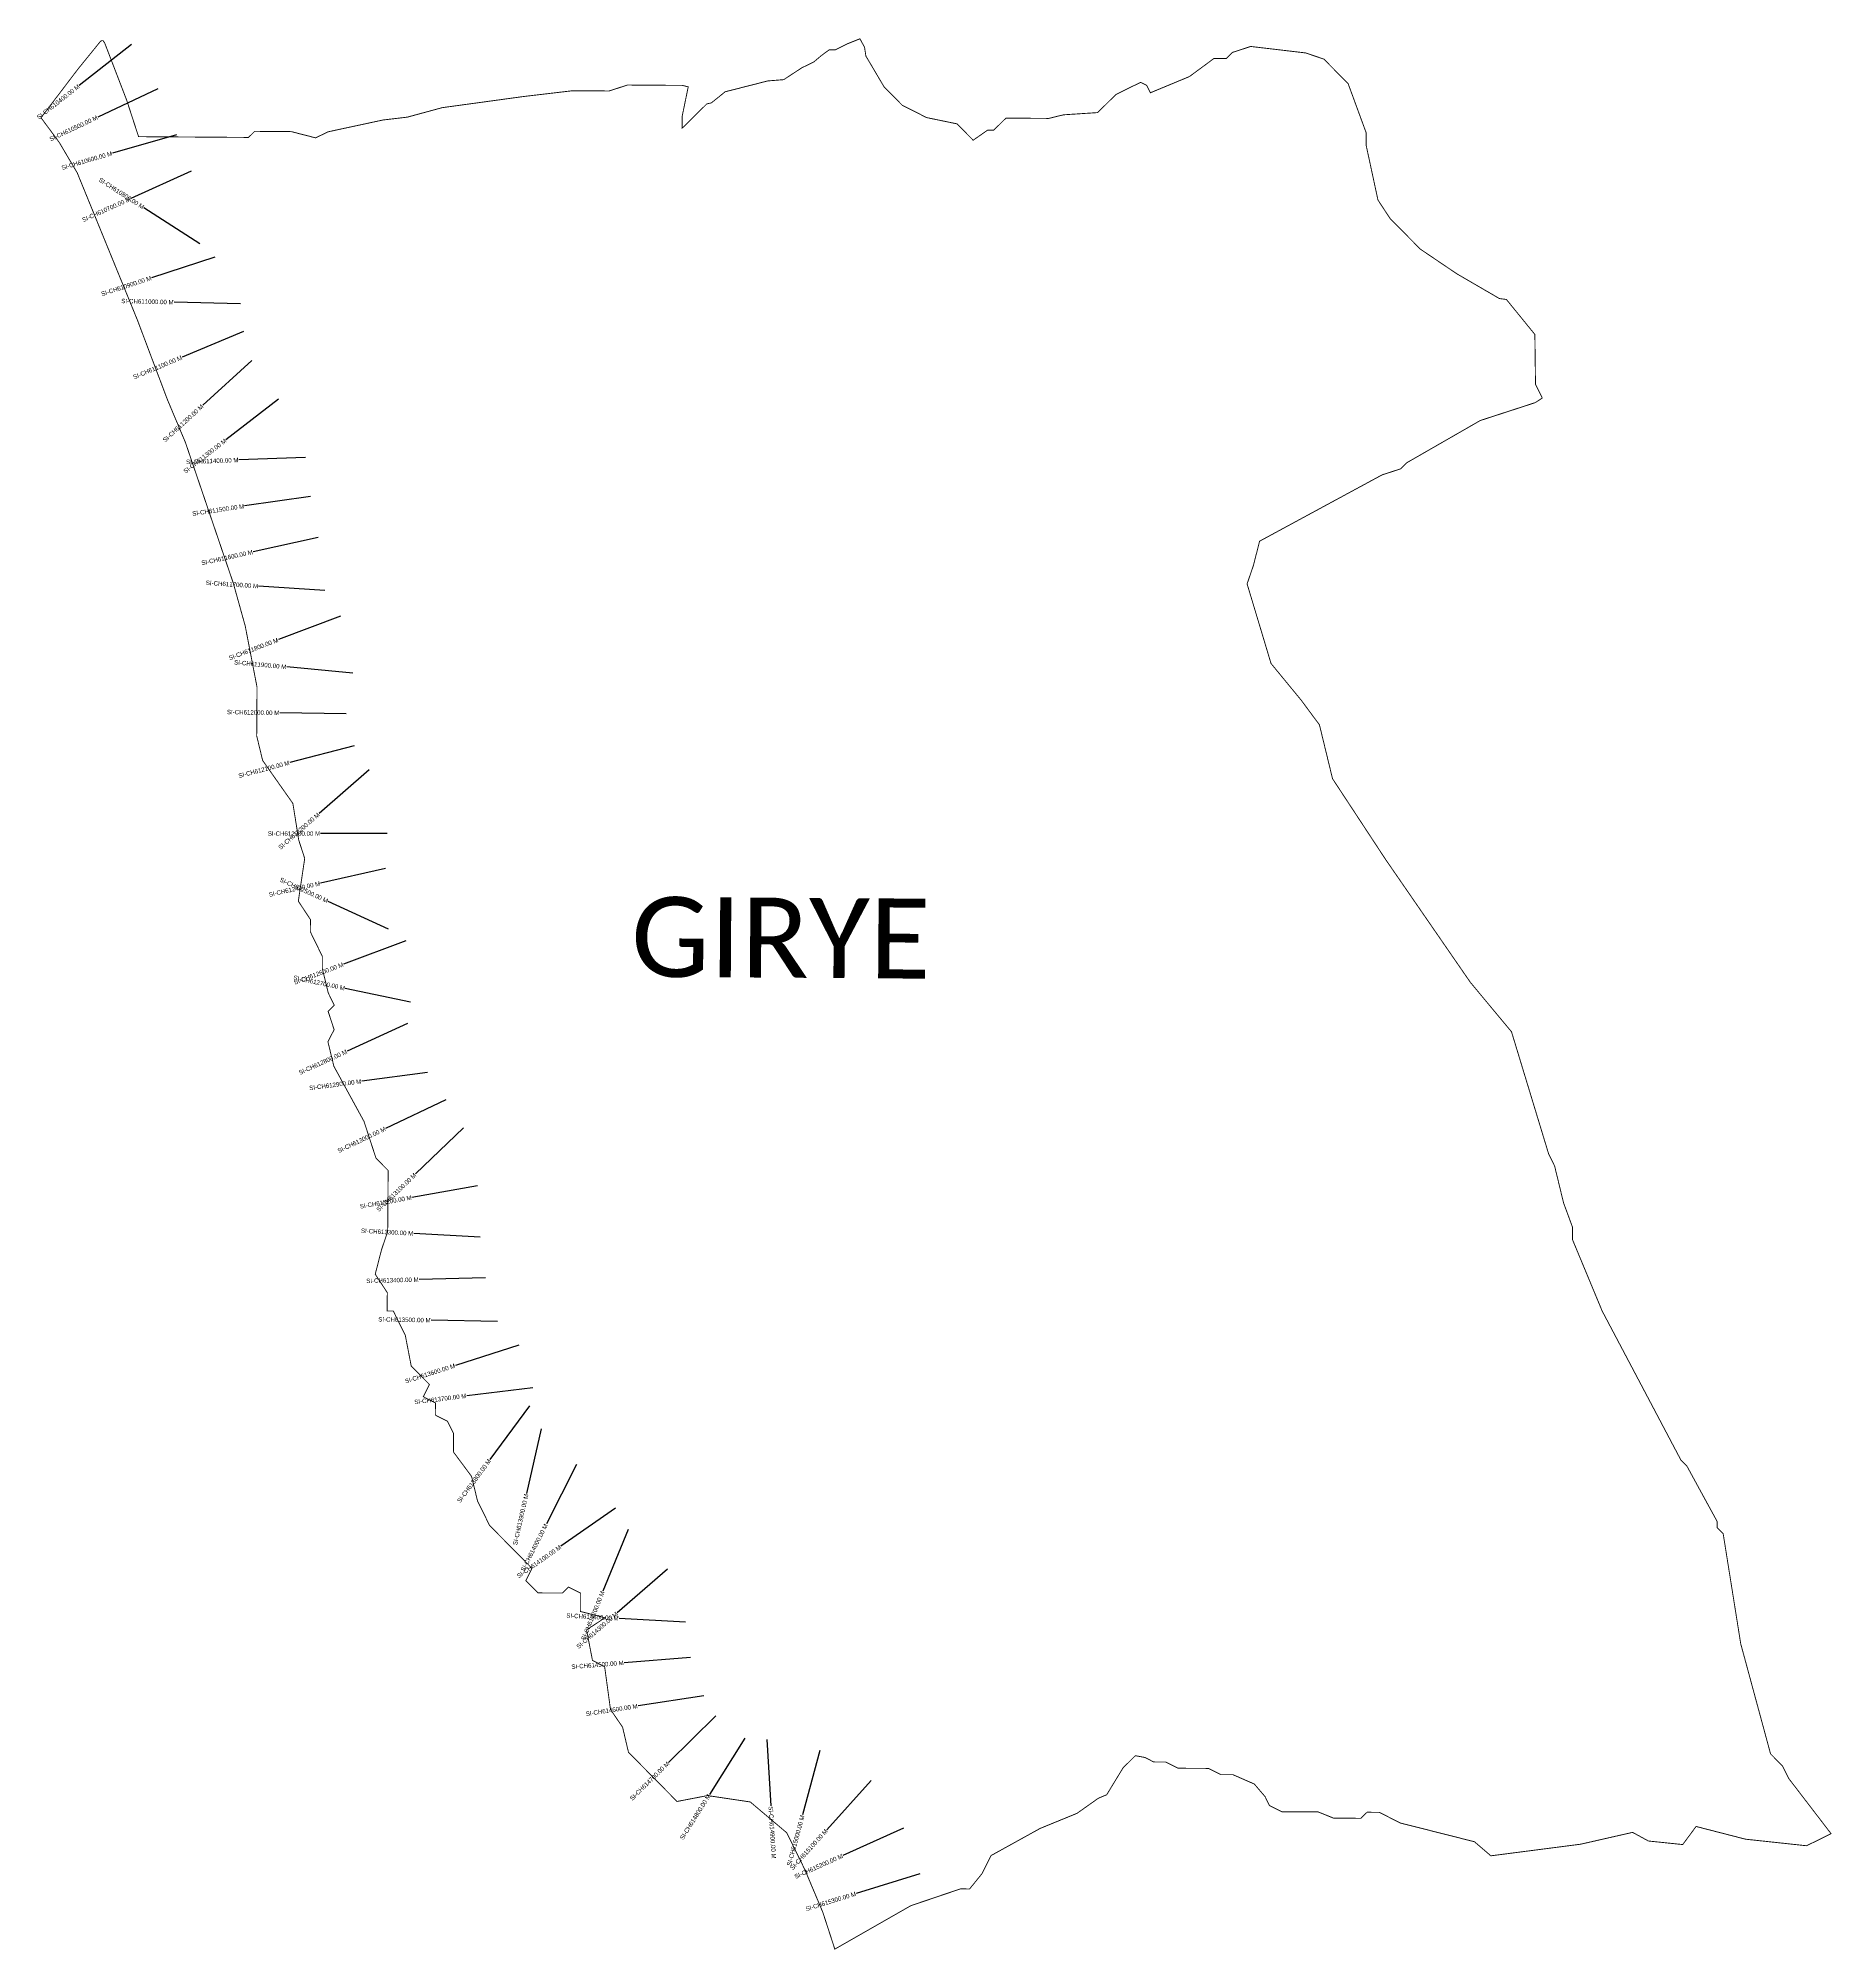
# Model space of a CAD drawing. Header units: metres. Extents: x 321038 to 325084, y 1822363 to 1826675.
import ezdxf
from ezdxf.enums import TextEntityAlignment as Align

# ---------------------------------------------------------------- set-up
doc = ezdxf.new("R2010")
doc.units = ezdxf.units.M
for name, color, linetype in [('CS', 134, 'Continuous'), ('CSMark', 6, 'Continuous'), ('VILLAGE NAME', 250, 'Continuous')]:
    doc.layers.add(name, color=color, linetype=linetype)

msp = doc.modelspace()

# ---------------------------------------------------------------- linework, layer by layer
at = {"color": 6, "const_width": 2}
msp.add_lwpolyline([(321183.8, 1826669.8), (321187.4, 1826664.7), (321236.9, 1826536), (321263.9, 1826453.2), (321511.9, 1826451.5), (321525.8, 1826465.2), (321608.4, 1826464.6), (321663.4, 1826450.5), (321691.1, 1826464.1), (321815.3, 1826490.8), (321870.4, 1826497.3), (321948.7, 1826518.6), (322132.5, 1826543.8), (322242.8, 1826556.8), (322325.5, 1826556.3), (322366.9, 1826569.7), (322490.9, 1826568.9), (322503.9, 1826565.6), (322490.4, 1826500), (322490.3, 1826472.4), (322545.8, 1826527.2), (322556, 1826529.4), (322587.3, 1826554.5), (322683.6, 1826579), (322719.3, 1826581.8), (322759.9, 1826608.4), (322787.5, 1826622), (322803.7, 1826635.7), (322822.1, 1826649.3), (322835.9, 1826649.2), (322863.5, 1826662.9), (322891.2, 1826674), (322901.6, 1826655.2), (322904.7, 1826635), (322945.6, 1826565.8), (322986.6, 1826524.2), (323041.5, 1826496.3), (323110.3, 1826482.1), (323146.7, 1826445.2), (323179.1, 1826467.8), (323192.9, 1826467.7), (323220.7, 1826495.1), (323317.1, 1826494.4), (323350.5, 1826502.5), (323427.4, 1826507.5), (323469.1, 1826548.6), (323524.3, 1826575.7), (323538, 1826569.2), (323546.4, 1826552.2), (323634.6, 1826588.8), (323690, 1826629.7), (323717.6, 1826629.5), (323731.4, 1826643.2), (323772.8, 1826656.7), (323896.8, 1826642.1), (323938, 1826628.1), (323992.7, 1826572.6), (324033.3, 1826462), (324033.1, 1826434.5), (324059.9, 1826310.3), (324087.1, 1826268.8), (324155.6, 1826199.4), (324237.9, 1826143.8), (324333.9, 1826088), (324349.7, 1826085.9), (324413.9, 1826007), (324415.3, 1825894.6), (324430.6, 1825863.5), (324415, 1825853.3), (324290.7, 1825812.8), (324124.8, 1825717.5), (324110.9, 1825703.7), (324069.4, 1825690.3), (323792.9, 1825540.6), (323778.8, 1825485.5), (323764.7, 1825444.3), (323818.6, 1825264.8), (323886.9, 1825181.7), (323927.9, 1825126.3), (323957.4, 1825004.8), (324077.4, 1824822.2), (324268.4, 1824545.3), (324361.2, 1824433.8), (324444.9, 1824158.4), (324458.5, 1824130.7), (324478.6, 1824047.9), (324498.9, 1823992.7), (324498.7, 1823965.1), (324565.8, 1823803.7), (324743.4, 1823467.5), (324757.1, 1823453.6), (324825.1, 1823329.1), (324825, 1823315.4), (324838.7, 1823301.5), (324878.3, 1823053.2), (324945.6, 1822804.8), (324972.9, 1822777), (324986.5, 1822749.4), (325082.1, 1822624.7), (325026.8, 1822597.5), (324889.2, 1822612.3), (324777.6, 1822641), (324747.4, 1822600.2), (324670.1, 1822608.2), (324634.4, 1822627.7), (324517.1, 1822601), (324314.6, 1822574.8), (324277.5, 1822606.6), (324110.5, 1822648.8), (324062.9, 1822672.9), (324035.3, 1822673.1), (324021.5, 1822659.4), (323959.5, 1822659.9), (323925.1, 1822673.8), (323843.6, 1822673.8), (323815, 1822688.4), (323805.2, 1822708.4), (323780.9, 1822736.8), (323732.8, 1822757.8), (323705.2, 1822758), (323677.8, 1822772), (323608.9, 1822772.4), (323581.4, 1822786.4), (323553.9, 1822786.6), (323534, 1822796.7), (323512.6, 1822800.7), (323484.9, 1822773.3), (323447.9, 1822712.5), (323429.3, 1822704.8), (323380.9, 1822670.6), (323298, 1822636.7), (323187.3, 1822575.5), (323166.4, 1822534.3), (323138.6, 1822500), (323118, 1822500.2), (323006.1, 1822462.3), (322834.6, 1822364.3), (322807.6, 1822447.2), (322766.9, 1822543.9), (322726.1, 1822626.8), (322643.9, 1822696.3), (322547.6, 1822710.7), (322478.6, 1822697.4), (322369.1, 1822808.4), (322355.8, 1822865), (322328.5, 1822905.1), (322315.3, 1823001.6), (322287.9, 1823015.6), (322274.5, 1823084.5), (322316.1, 1823111.8), (322261.1, 1823126), (322261.3, 1823167.3), (322233.9, 1823181.2), (322220, 1823167.6), (322164.9, 1823167.9), (322137.5, 1823195.7), (322151.5, 1823223.2), (322055.7, 1823320.2), (322028.5, 1823375.6), (322015.1, 1823430.7), (321974.1, 1823486.1), (321974.4, 1823527.5), (321960.9, 1823555.1), (321933.4, 1823569.1), (321933.6, 1823596.6), (321906.1, 1823610.6), (321920.1, 1823638.1), (321879, 1823679.7), (321865.7, 1823748.7), (321838.5, 1823803.9), (321824.7, 1823804), (321825, 1823845.4), (321797.8, 1823886.9), (321811.9, 1823941.9), (321825.9, 1823983.1), (321826.9, 1824120.9), (321799.5, 1824148.6), (321772.5, 1824231.5), (321704.5, 1824356), (321691.1, 1824411.1), (321705, 1824438.6), (321691.5, 1824480), (321705.4, 1824493.7), (321691.8, 1824521.4), (321678.4, 1824576.6), (321678.4, 1824604.1), (321651.4, 1824659.4), (321651.6, 1824687), (321624.3, 1824728.5), (321638.7, 1824824.8), (321625.2, 1824866.3), (321612, 1824949), (321543.8, 1825045.9), (321530.4, 1825101.2), (321531.1, 1825211.4), (321504.5, 1825349.3), (321477.6, 1825445.9), (321369.5, 1825763.6), (321328.8, 1825860.3), (321261.1, 1826039.9), (321125.6, 1826371.4), (321084.7, 1826440.6), (321043.8, 1826496), (321127.2, 1826605.7), (321178.4, 1826668.8), (321181.3, 1826669.8), (321183.8, 1826669.8)], dxfattribs=at)
at = {"layer": 'CS'}
for p, q in [((321248.1, 1826661.2), (321129.9, 1826568.7)), ((321307.5, 1826561.3), (321171.7, 1826497.5)), ((321349.1, 1826457.6), (321205, 1826416)), ((321382.9, 1826375), (321246.1, 1826313.6)), ((321401.8, 1826211.1), (321275.8, 1826292.7)), ((321436, 1826181.4), (321293.3, 1826135)), ((321494, 1826075.9), (321344, 1826079.7)), ((321500.9, 1826013.4), (321362.3, 1825955.9)), ((321519.4, 1825948.3), (321408.6, 1825847.2)), ((321579.8, 1825861.2), (321461.1, 1825769.5)), ((321640.1, 1825729.5), (321490.2, 1825723.9)), ((321651.4, 1825641.7), (321503, 1825620)), ((321668.8, 1825548.6), (321522.2, 1825516.6)), ((321684.3, 1825429.3), (321534.6, 1825439.2)), ((321719.7, 1825371.5), (321579.4, 1825318.5)), ((321747.6, 1825243.1), (321598.2, 1825256.8)), ((321732.4, 1825150.8), (321582.4, 1825153.3)), ((321750, 1825078.9), (321604.8, 1825041.1)), ((321784.2, 1825024.6), (321671.1, 1824926.1)), ((321824.6, 1824881), (321674.6, 1824881)), ((321820.6, 1824802), (321674.3, 1824769.2)), ((321827.9, 1824665.3), (321691.7, 1824728.1)), ((321866.8, 1824638.9), (321726.3, 1824586.3)), ((321877, 1824500.7), (321730.2, 1824531.8)), ((321870.9, 1824452.3), (321734.4, 1824390.2)), ((321915.9, 1824341.8), (321767.2, 1824322.3)), ((321956.8, 1824280.2), (321821.3, 1824215.8)), ((321996.9, 1824217.1), (321888.6, 1824113.3)), ((322028.3, 1824086), (321880.5, 1824060.1)), ((322034.3, 1823970.7), (321884.6, 1823978.8)), ((322046.6, 1823878.8), (321896.7, 1823875)), ((322073.8, 1823780.4), (321923.8, 1823783.1)), ((322121.5, 1823726.8), (321978.6, 1823681.2)), ((322153.2, 1823630.9), (322004.3, 1823612.8)), ((322145.5, 1823589.7), (322056.4, 1823469)), ((322172.3, 1823538.3), (322139.1, 1823392.1)), ((322251.9, 1823457.3), (322183.8, 1823323.6)), ((322339.6, 1823358.8), (322216.6, 1823273)), ((322368.1, 1823311), (322311.4, 1823172.1)), ((322457, 1823221.5), (322343.8, 1823123.1)), ((322497.7, 1823102.1), (322347.9, 1823110.5)), ((322508.8, 1823022.3), (322359.2, 1823010.5)), ((322538.8, 1822935.7), (322390.6, 1822912.9)), ((322566.4, 1822890.7), (322459.4, 1822785.6)), ((322631.3, 1822840.5), (322551.7, 1822713.5)), ((322680.9, 1822837.3), (322689.9, 1822687.6)), ((322801, 1822812.1), (322761.9, 1822667.2)), ((322916.9, 1822744.9), (322816.4, 1822633.6)), ((322989.9, 1822637), (322852.9, 1822575.8)), ((323026.1, 1822534.4), (322882.9, 1822489.9))]:
    msp.add_line(p, q, dxfattribs=at)

# ---------------------------------------------------------------- texts
at = {"layer": 'CSMark'}
for s, rotation, p in [('SI-CH610400.00 M', 38.0532, (321129.2, 1826568.1)), ('SI-CH610500.00 M', 25.1579, (321170.8, 1826497.1)), ('SI-CH610600.00 M', 16.1286, (321204, 1826415.7)), ('SI-CH610700.00 M', 24.1568, (321245.2, 1826313.2)), ('SI-CH610800.00 M', 327.0795, (321275, 1826293.2)), ('SI-CH610900.00 M', 18.0308, (321292.4, 1826134.7)), ('SI-CH611000.00 M', 358.5803, (321343, 1826079.7)), ('SI-CH611100.00 M', 22.5211, (321361.4, 1825955.5)), ('SI-CH611200.00 M', 42.3903, (321407.9, 1825846.5)), ('SI-CH611300.00 M', 37.7111, (321460.3, 1825768.9)), ('SI-CH611400.00 M', 2.1313, (321489.2, 1825723.9)), ('SI-CH611500.00 M', 8.3537, (321502.1, 1825619.8)), ('SI-CH611600.00 M', 12.3289, (321521.3, 1825516.4)), ('SI-CH611700.00 M', 356.2167, (321533.6, 1825439.2)), ('SI-CH611800.00 M', 20.6731, (321578.4, 1825318.2)), ('SI-CH611900.00 M', 354.7539, (321597.2, 1825256.9)), ('SI-CH612000.00 M', 359.0323, (321581.4, 1825153.3)), ('SI-CH612100.00 M', 14.5802, (321603.9, 1825040.9)), ('SI-CH612200.00 M', 41.061, (321670.3, 1824925.4)), ('SI-CH612400.00 M', 12.6622, (321673.3, 1824768.9)), ('SI-CH612500.00 M', 335.2527, (321690.7, 1824728.5)), ('SI-CH612600.00 M', 20.5262, (321725.4, 1824586)), ('SI-CH612700.00 M', 348.0372, (321729.3, 1824532)), ('SI-CH612800.00 M', 24.4566, (321733.5, 1824389.8)), ('SI-CH612900.00 M', 7.4563, (321766.2, 1824322.2)), ('SI-CH613000.00 M', 25.4134, (321820.4, 1824215.4)), ('SI-CH613100.00 M', 43.7982, (321887.9, 1824112.6)), ('SI-CH613200.00 M', 9.9257, (321879.6, 1824060)), ('SI-CH613300.00 M', 356.9041, (321883.6, 1823978.8)), ('SI-CH613400.00 M', 1.4695, (321895.7, 1823874.9)), ('SI-CH613500.00 M', 358.9765, (321922.8, 1823783.1)), ('SI-CH613600.00 M', 17.7104, (321977.7, 1823680.9)), ('SI-CH613700.00 M', 6.9383, (322003.3, 1823612.6)), ('SI-CH613800.00 M', 53.5717, (322055.8, 1823468.2)), ('SI-CH613900.00 M', 77.2285, (322138.9, 1823391.1)), ('SI-CH614000.00 M', 63.0097, (322183.3, 1823322.8)), ('SI-CH614100.00 M', 34.8986, (322215.8, 1823272.5)), ('SI-CH614200.00 M', 67.7867, (322311.1, 1823171.2)), ('SI-CH614300.00 M', 40.9724, (322343, 1823122.5)), ('SI-CH614400.00 M', 356.8046, (322346.9, 1823110.5)), ('SI-CH614500.00 M', 4.5163, (322358.2, 1823010.4)), ('SI-CH614600.00 M', 8.7515, (322389.6, 1822912.8)), ('SI-CH614700.00 M', 44.4815, (322458.7, 1822784.9)), ('SI-CH614800.00 M', 57.9226, (322551.1, 1822712.6)), ('SI-CH615000.00 M', 74.8847, (322761.7, 1822666.3)), ('SI-CH615100.00 M', 47.9085, (322815.7, 1822632.9)), ('SI-CH615200.00 M', 24.0818, (322852, 1822575.4)), ('SI-CH615300.00 M', 17.2891, (322881.9, 1822489.6))]:
    msp.add_text(s, height=10, rotation=rotation, dxfattribs=at).set_placement(p, align=Align.MIDDLE_RIGHT)
msp.add_text('SI-CH612300.00 M', height=10, dxfattribs=at).set_placement((321673.6, 1824881), align=Align.MIDDLE_RIGHT)
msp.add_text('SI-CH614900.00 M', height=10, rotation=273.4513, dxfattribs=at).set_placement((322690, 1822686.6), align=Align.MIDDLE_LEFT)
at = {"layer": 'VILLAGE NAME', "insert": (322375.9, 1824738.5), "char_height": 180.345, "attachment_point": 1, "rotation": 359.6139}
msp.add_mtext_dynamic_manual_height_columns('{\\fCalibri|b0|i0|c0|p34;GIRYE}', width=1115.443, gutter_width=901.7, heights=[0], dxfattribs=at)

doc.saveas('drawing.dxf')
